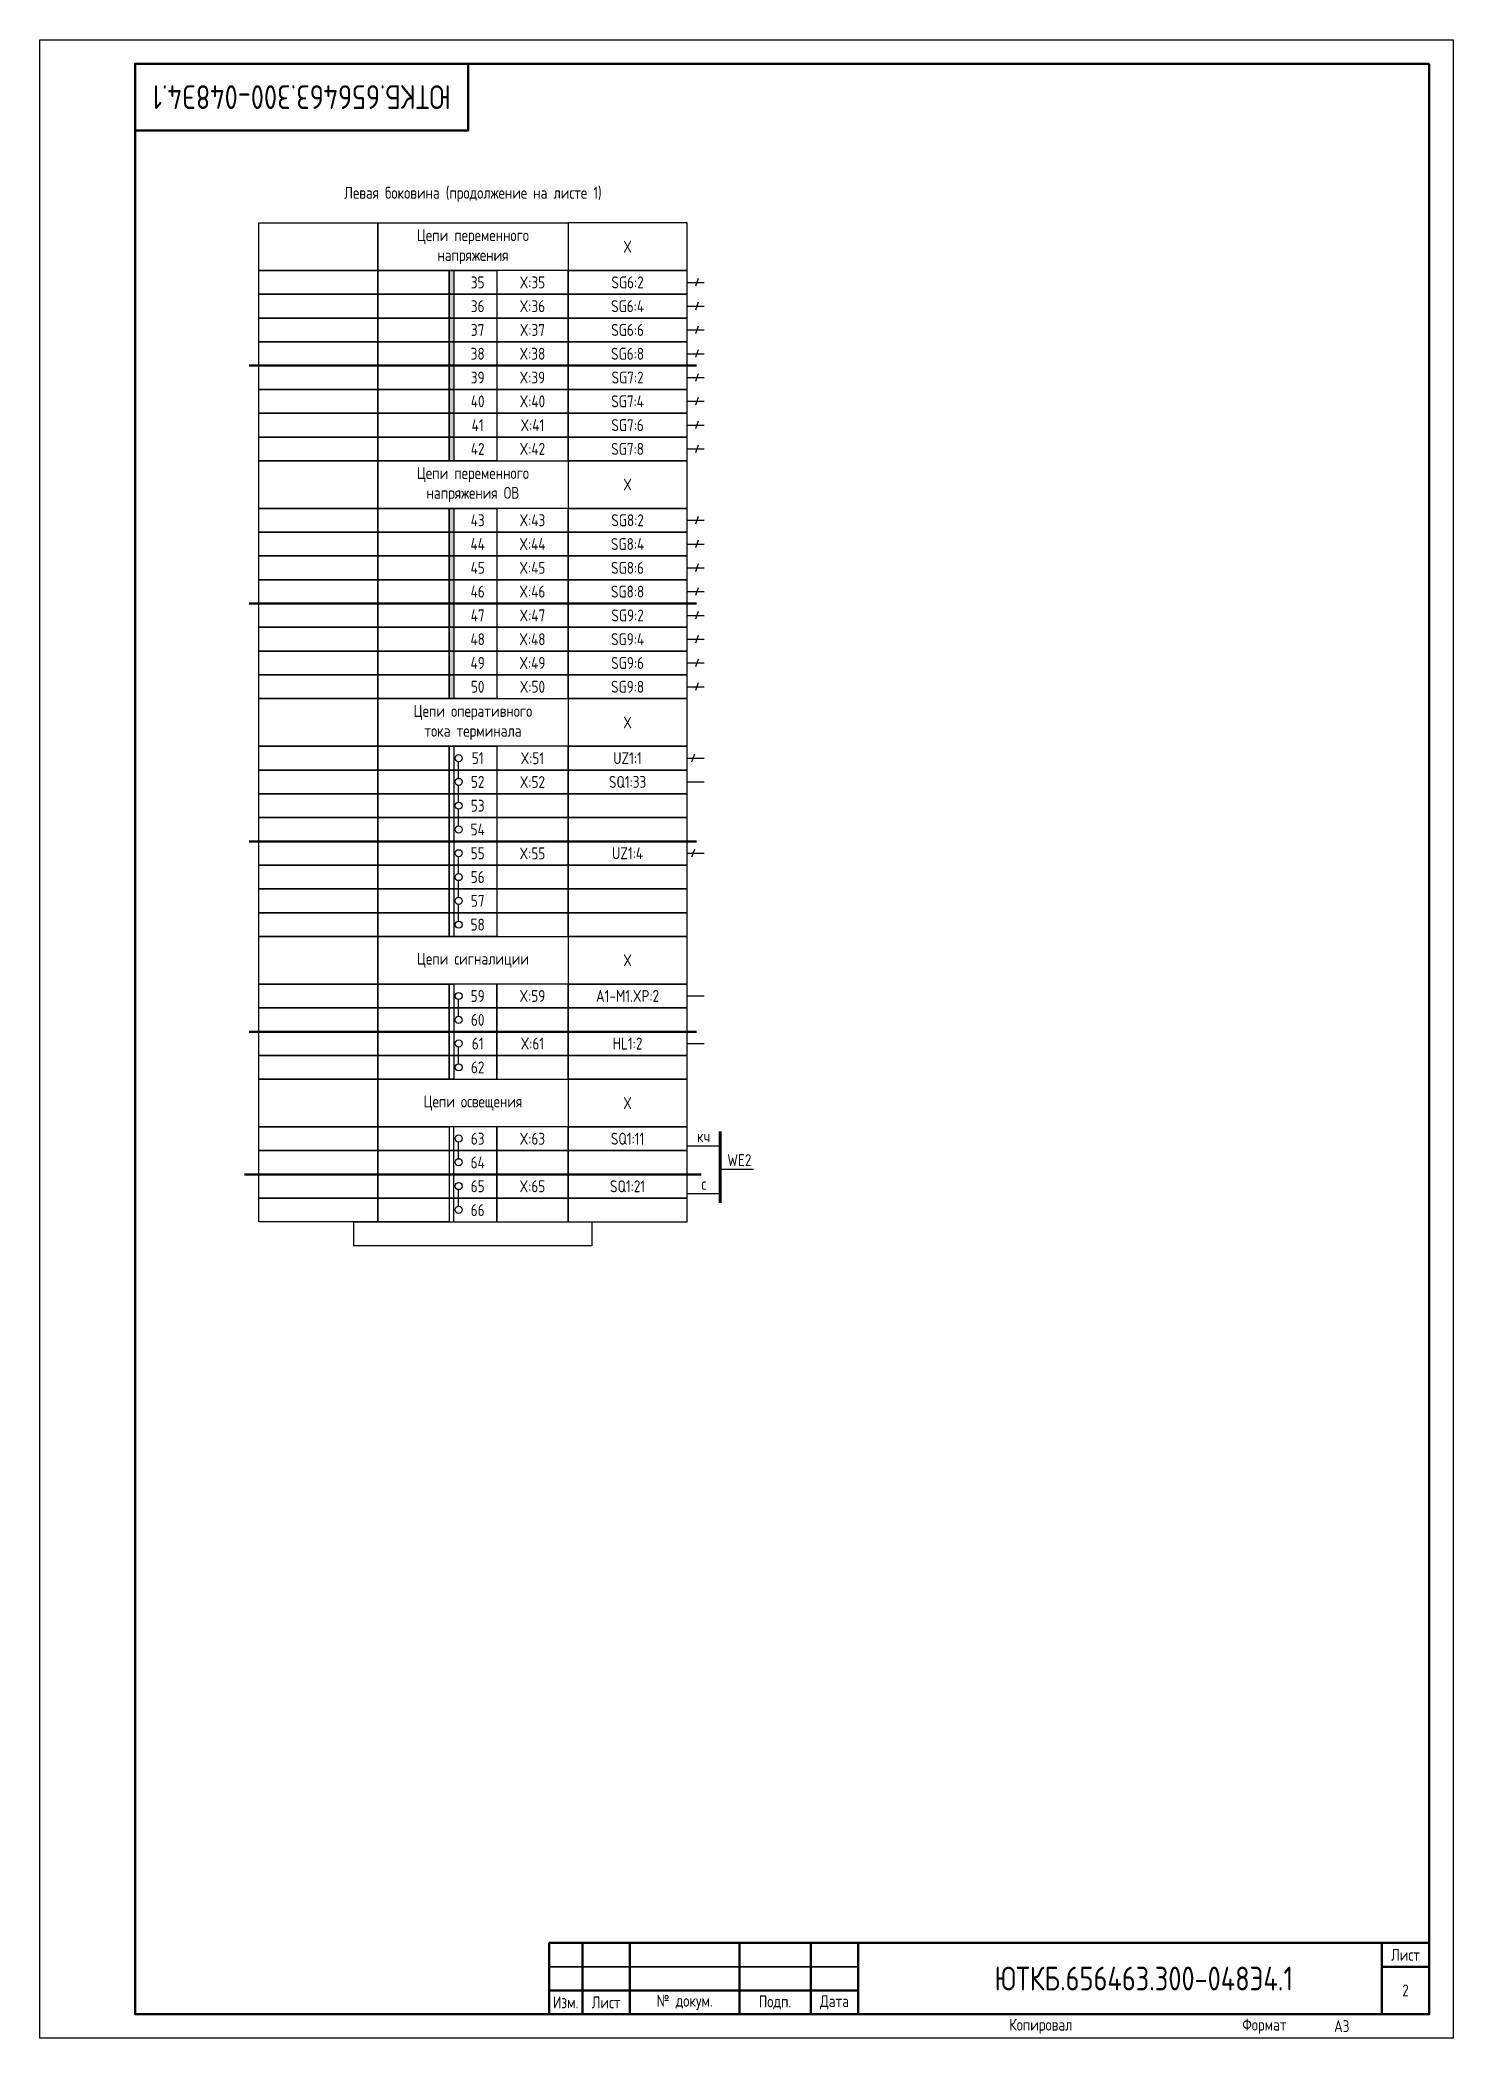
# Model space of a CAD drawing. Header units: millimetres. Extents: x -1117 to 4405, y -90 to 586.
# Drawn here: x 1557 to 1854, y 0 to 420 of the extents above; entities that cross this region are included whole.
import ezdxf

# ---------------------------------------------------------------- set-up
doc = ezdxf.new("R2010")
doc.units = ezdxf.units.MM
doc.styles.add('Gost_type_A', font='GOST_A.TTF')

msp = doc.modelspace()

# ---------------------------------------------------------------- texts
at = {"insert": (1612, 408), "char_height": 5, "width": 70, "attachment_point": 5, "rotation": 180, "style": 'Gost_type_A'}
msp.add_mtext('ЮТКБ.656463.300-048Э4.1', dxfattribs=at)
at = {"style": 'Gost_type_A'}
for s, insert, char_height, width, attachment_point in [('Левая боковина (продолжение на листе 1)', (1648, 387.54), 2.5, 90, 5), ('Цепи переменного\\Pнапряжения', (1648, 376.54), 2.5, 40, 5), ('X', (1680.5, 376.54), 2.5, 25, 5), ('SG6:2', (1680.5, 369.04), 2.5, 25, 5), ('SG6:4', (1680.5, 364.04), 2.5, 25, 5), ('SG6:6', (1680.5, 359.04), 2.5, 25, 5), ('SG6:8', (1680.5, 354.04), 2.5, 25, 5), ('SG7:2', (1680.5, 349.04), 2.5, 25, 5), ('SG7:4', (1680.5, 344.04), 2.5, 25, 5), ('SG7:6', (1680.5, 339.04), 2.5, 25, 5), ('SG7:8', (1680.5, 334.04), 2.5, 25, 5), ('Цепи переменного\\Pнапряжения ОВ', (1648, 326.54), 2.5, 40, 5), ('X', (1680.5, 326.54), 2.5, 25, 5), ('SG8:2', (1680.5, 319.04), 2.5, 25, 5), ('SG8:4', (1680.5, 314.04), 2.5, 25, 5), ('SG8:6', (1680.5, 309.04), 2.5, 25, 5), ('SG8:8', (1680.5, 304.04), 2.5, 25, 5), ('SG9:2', (1680.5, 299.04), 2.5, 25, 5), ('SG9:4', (1680.5, 294.04), 2.5, 25, 5), ('SG9:6', (1680.5, 289.04), 2.5, 25, 5), ('SG9:8', (1680.5, 284.04), 2.5, 25, 5), ('Цепи оперативного \\Pтока терминала', (1648, 276.54), 2.5, 40, 5), ('X', (1680.5, 276.54), 2.5, 25, 5), ('SQ1:33', (1680.5, 264.04), 2.5, 25, 5), ('Цепи сигналиции', (1648, 226.54), 2.5, 40, 5), ('X', (1680.5, 226.54), 2.5, 25, 5), ('A1-M1.XP:2', (1680.5, 219.04), 2.5, 25, 5), ('HL1:2', (1680.5, 209.04), 2.5, 25, 5), ('Цепи освещения', (1648, 196.54), 2.5, 40, 5), ('X', (1680.5, 196.54), 2.5, 25, 5), ('SQ1:11', (1680.5, 189.04), 2.5, 25, 5), ('кч', (1696.5, 189.54), 2.5, 7, 5), ('WE2', (1704, 184.54), 2.5, 7, 5), ('SQ1:21', (1680.5, 179.04), 2.5, 25, 5), ('с', (1696.5, 179.54), 2.5, 7, 5), ('ЮТКБ.656463.300-048Э4.1', (1789, 12.5), 5, 120, 5), ('2', (1844, 10), 2.5, 10, 5), ('A3', (1829, 2.5), 2.5, 20, 4), ('A3', (1829, 2.5), 2.5, 20, 4)]:
    msp.add_mtext(s, dxfattribs=dict(at, insert=insert, char_height=char_height, width=width, attachment_point=attachment_point))
at = {"ltscale": 10, "char_height": 2.5, "attachment_point": 5, "style": 'Gost_type_A'}
for s, insert, width in [('35', (1649, 369.04), 8), ('X:35', (1660.5, 369.04), 15), ('36', (1649, 364.04), 8), ('X:36', (1660.5, 364.04), 15), ('37', (1649, 359.04), 8), ('X:37', (1660.5, 359.04), 15), ('38', (1649, 354.04), 8), ('X:38', (1660.5, 354.04), 15), ('39', (1649, 349.04), 8), ('X:39', (1660.5, 349.04), 15), ('40', (1649, 344.04), 8), ('X:40', (1660.5, 344.04), 15), ('41', (1649, 339.04), 8), ('X:41', (1660.5, 339.04), 15), ('42', (1649, 334.04), 8), ('X:42', (1660.5, 334.04), 15), ('43', (1649, 319.04), 8), ('X:43', (1660.5, 319.04), 15), ('44', (1649, 314.04), 8), ('X:44', (1660.5, 314.04), 15), ('45', (1649, 309.04), 8), ('X:45', (1660.5, 309.04), 15), ('46', (1649, 304.04), 8), ('X:46', (1660.5, 304.04), 15), ('47', (1649, 299.04), 8), ('X:47', (1660.5, 299.04), 15), ('48', (1649, 294.04), 8), ('X:48', (1660.5, 294.04), 15), ('49', (1649, 289.04), 8), ('X:49', (1660.5, 289.04), 15), ('50', (1649, 284.04), 8), ('X:50', (1660.5, 284.04), 15), ('51', (1649, 269.04), 8), ('X:51', (1660.5, 269.01), 15), ('52', (1649, 264.04), 8), ('X:52', (1660.5, 264.01), 15), ('53', (1649, 259.04), 8), ('54', (1649, 254.04), 8), ('55', (1649, 249.04), 8), ('X:55', (1660.5, 249.01), 15), ('56', (1649, 244.04), 8), ('57', (1649, 239.04), 8), ('58', (1649, 234.04), 8), ('59', (1649, 219.04), 8), ('X:59', (1660.5, 219.04), 15), ('60', (1649, 214.04), 8), ('61', (1649, 209.04), 8), ('X:61', (1660.5, 209.04), 15), ('62', (1649, 204.04), 8), ('63', (1649, 189.04), 8), ('X:63', (1660.5, 189.04), 15), ('64', (1649, 184.04), 8), ('65', (1649, 179.04), 8), ('X:65', (1660.5, 179.04), 15), ('66', (1649, 174.04), 8)]:
    msp.add_mtext(s, dxfattribs=dict(at, insert=insert, width=width))
at = {"color": 0, "char_height": 2.5, "width": 25, "attachment_point": 5, "style": 'Gost_type_A'}
for s, insert in [('UZ1:1', (1680.5, 269.04)), ('UZ1:4', (1680.5, 249.04))]:
    msp.add_mtext(s, dxfattribs=dict(at, insert=insert))

# ---------------------------------------------------------------- blocks, each defined once
blk = doc.blocks.new('Штамп угловой верхний')
at = {"lineweight": 50}
blk.add_lwpolyline([(0, 0), (70, 0), (70, -14), (0, -14)], close=True, dxfattribs=at)
blk = doc.blocks.new('Штамп малый нижний')
at = {"lineweight": 50}
for points in [[(-185, 15), (-178, 15), (-178, 5), (-185, 5)], [(-178, 15), (-168, 15), (-168, 5), (-178, 5)], [(-168, 15), (-145, 15), (-145, 5), (-168, 5)], [(-145, 15), (-130, 15), (-130, 5), (-145, 5)], [(-130, 15), (-120, 15), (-120, 5), (-130, 5)], [(-120, 15), (-10, 15), (-10, 0), (-120, 0)], [(-10, 15), (0, 15), (0, 10), (-10, 10)], [(-10, 10), (0, 10), (0, 0), (-10, 0)], [(-185, 5), (-178, 5), (-178, 0), (-185, 0)], [(-178, 5), (-168, 5), (-168, 0), (-178, 0)], [(-168, 5), (-145, 5), (-145, 0), (-168, 0)], [(-145, 5), (-130, 5), (-130, 0), (-145, 0)], [(-130, 5), (-120, 5), (-120, 0), (-130, 0)]]:
    blk.add_lwpolyline(points, close=True, dxfattribs=at)
for points in [[(-185, 15), (-178, 15), (-178, 10), (-185, 10)], [(-178, 15), (-168, 15), (-168, 10), (-178, 10)], [(-168, 15), (-145, 15), (-145, 10), (-168, 10)], [(-145, 15), (-130, 15), (-130, 10), (-145, 10)], [(-130, 15), (-120, 15), (-120, 10), (-130, 10)], [(-185, 10), (-178, 10), (-178, 5), (-185, 5)], [(-178, 10), (-168, 10), (-168, 5), (-178, 5)], [(-168, 10), (-145, 10), (-145, 5), (-168, 5)], [(-145, 10), (-130, 10), (-130, 5), (-145, 5)], [(-130, 10), (-120, 10), (-120, 5), (-130, 5)]]:
    blk.add_lwpolyline(points, close=True)
at = {"char_height": 2.5, "style": 'Gost_type_A'}
for s, insert, width, attachment_point in [('Лист', (-5, 12.5), 10, 5), ('Изм.', (-181.5, 2.5), 7, 5), ('Лист', (-173, 2.5), 10, 5), ('№ докум.', (-156.5, 2.5), 23, 5), ('Подп.', (-137.5, 2.5), 15, 5), ('Дата', (-125, 2.5), 10, 5), ('Копировал', (-75, -2.53), 13.1202, 6), ('Формат', (-30, -2.53), 13.1202, 6)]:
    blk.add_mtext(s, dxfattribs=dict(at, insert=insert, width=width, attachment_point=attachment_point))

# ---------------------------------------------------------------- hatches: boundary and pattern name
h = msp.add_hatch(color=256)
h.dxf.hatch_style = 1
h.paths.add_polyline_path([(1644, 371.54), (1643, 371.54), (1643, 331.54), (1644, 331.54)])
h = msp.add_hatch(color=256)
h.dxf.hatch_style = 1
h.paths.add_polyline_path([(1644, 321.54), (1643, 321.54), (1643, 281.54), (1644, 281.54)])

# ---------------------------------------------------------------- linework, layer by layer
for p, q in [((1695.33, 369.85), (1694.75, 368.23)), ((1693, 369.04), (1696.62, 369.04)), ((1693, 364.04), (1696.62, 364.04)), ((1695.33, 364.85), (1694.75, 363.23)), ((1693, 359.04), (1696.62, 359.04)), ((1695.33, 359.85), (1694.75, 358.23)), ((1693, 354.04), (1696.62, 354.04)), ((1695.33, 354.85), (1694.75, 353.23)), ((1693, 349.04), (1696.62, 349.04)), ((1695.33, 349.85), (1694.75, 348.23)), ((1695.33, 344.85), (1694.75, 343.23)), ((1693, 344.04), (1696.62, 344.04)), ((1693, 339.04), (1696.62, 339.04)), ((1695.33, 339.85), (1694.75, 338.23)), ((1693, 334.04), (1696.62, 334.04)), ((1695.33, 334.85), (1694.75, 333.23)), ((1695.33, 319.85), (1694.75, 318.23)), ((1693, 319.04), (1696.62, 319.04)), ((1693, 314.04), (1696.62, 314.04)), ((1695.33, 314.85), (1694.75, 313.23)), ((1693, 309.04), (1696.62, 309.04)), ((1695.33, 309.85), (1694.75, 308.23)), ((1693, 304.04), (1696.62, 304.04)), ((1695.33, 304.85), (1694.75, 303.23)), ((1693, 299.04), (1696.62, 299.04)), ((1695.33, 299.85), (1694.75, 298.23)), ((1693, 294.04), (1696.62, 294.04)), ((1695.33, 294.85), (1694.75, 293.23)), ((1695.33, 289.85), (1694.75, 288.23)), ((1693, 289.04), (1696.62, 289.04)), ((1693, 284.04), (1696.62, 284.04)), ((1695.33, 284.85), (1694.75, 283.23)), ((1693, 269.04), (1696.62, 269.04)), ((1694.54, 269.85), (1693.96, 268.22)), ((1693, 264.04), (1696.62, 264.04)), ((1693, 249.04), (1696.62, 249.04)), ((1694.54, 249.85), (1693.96, 248.22)), ((1693, 219.04), (1696.62, 219.04)), ((1693, 209.04), (1696.62, 209.04)), ((1693, 187.54), (1700, 187.54)), ((1707, 182.54), (1700, 182.54)), ((1693, 177.54), (1700, 177.54))]:
    msp.add_line(p, q)
at = {"lineweight": 50}
for p, q in [((1601, 351.54), (1695, 351.54)), ((1601, 301.54), (1695, 301.54)), ((1601, 251.54), (1695, 251.54)), ((1601, 211.54), (1695, 211.54)), ((1696, 181.54), (1600, 181.54))]:
    msp.add_line(p, q, dxfattribs=at)
at = {"lineweight": -2}
for p, q in [((1645, 264.79), (1645, 268.29)), ((1645, 259.79), (1645, 263.29)), ((1645, 254.79), (1645, 258.29)), ((1645, 244.79), (1645, 248.29)), ((1645, 239.79), (1645, 243.29)), ((1645, 234.79), (1645, 238.29)), ((1645, 214.79), (1645, 218.29)), ((1645, 204.79), (1645, 208.29)), ((1645, 184.79), (1645, 188.29)), ((1645, 174.79), (1645, 178.29))]:
    msp.add_line(p, q, dxfattribs=at)
at = {"linetype": 'ByBlock', "lineweight": 60}
msp.add_line((1700, 175.54), (1700, 190.54), dxfattribs=at)
for points in [[(1854, 420), (1854, 0), (1557, 0), (1557, 420)], [(1603, 381.54), (1628, 381.54), (1628, 371.54), (1603, 371.54)], [(1628, 381.54), (1668, 381.54), (1668, 371.54), (1628, 371.54)], [(1693, 381.54), (1668, 381.54), (1668, 371.54), (1693, 371.54)], [(1603, 371.54), (1628, 371.54), (1628, 366.54), (1603, 366.54)], [(1628, 371.54), (1643, 371.54), (1643, 366.54), (1628, 366.54)], [(1643, 371.54), (1653, 371.54), (1653, 366.54), (1643, 366.54)], [(1668, 371.54), (1653, 371.54), (1653, 366.54), (1668, 366.54)], [(1693, 371.54), (1668, 371.54), (1668, 366.54), (1693, 366.54)], [(1603, 366.54), (1628, 366.54), (1628, 361.54), (1603, 361.54)], [(1628, 366.54), (1643, 366.54), (1643, 361.54), (1628, 361.54)], [(1643, 366.54), (1653, 366.54), (1653, 361.54), (1643, 361.54)], [(1668, 366.54), (1653, 366.54), (1653, 361.54), (1668, 361.54)], [(1693, 366.54), (1668, 366.54), (1668, 361.54), (1693, 361.54)], [(1603, 361.54), (1628, 361.54), (1628, 356.54), (1603, 356.54)], [(1628, 361.54), (1643, 361.54), (1643, 356.54), (1628, 356.54)], [(1643, 361.54), (1653, 361.54), (1653, 356.54), (1643, 356.54)], [(1668, 361.54), (1653, 361.54), (1653, 356.54), (1668, 356.54)], [(1693, 361.54), (1668, 361.54), (1668, 356.54), (1693, 356.54)], [(1603, 356.54), (1628, 356.54), (1628, 351.54), (1603, 351.54)], [(1628, 356.54), (1643, 356.54), (1643, 351.54), (1628, 351.54)], [(1643, 356.54), (1653, 356.54), (1653, 351.54), (1643, 351.54)], [(1668, 356.54), (1653, 356.54), (1653, 351.54), (1668, 351.54)], [(1693, 356.54), (1668, 356.54), (1668, 351.54), (1693, 351.54)], [(1603, 351.54), (1628, 351.54), (1628, 346.54), (1603, 346.54)], [(1628, 351.54), (1643, 351.54), (1643, 346.54), (1628, 346.54)], [(1643, 351.54), (1653, 351.54), (1653, 346.54), (1643, 346.54)], [(1668, 351.54), (1653, 351.54), (1653, 346.54), (1668, 346.54)], [(1693, 351.54), (1668, 351.54), (1668, 346.54), (1693, 346.54)], [(1603, 346.54), (1628, 346.54), (1628, 341.54), (1603, 341.54)], [(1628, 346.54), (1643, 346.54), (1643, 341.54), (1628, 341.54)], [(1643, 346.54), (1653, 346.54), (1653, 341.54), (1643, 341.54)], [(1668, 346.54), (1653, 346.54), (1653, 341.54), (1668, 341.54)], [(1693, 346.54), (1668, 346.54), (1668, 341.54), (1693, 341.54)], [(1603, 341.54), (1628, 341.54), (1628, 336.54), (1603, 336.54)], [(1628, 341.54), (1643, 341.54), (1643, 336.54), (1628, 336.54)], [(1643, 341.54), (1653, 341.54), (1653, 336.54), (1643, 336.54)], [(1668, 341.54), (1653, 341.54), (1653, 336.54), (1668, 336.54)], [(1693, 341.54), (1668, 341.54), (1668, 336.54), (1693, 336.54)], [(1603, 336.54), (1628, 336.54), (1628, 331.54), (1603, 331.54)], [(1628, 336.54), (1643, 336.54), (1643, 331.54), (1628, 331.54)], [(1643, 336.54), (1653, 336.54), (1653, 331.54), (1643, 331.54)], [(1668, 336.54), (1653, 336.54), (1653, 331.54), (1668, 331.54)], [(1693, 336.54), (1668, 336.54), (1668, 331.54), (1693, 331.54)], [(1603, 331.54), (1628, 331.54), (1628, 321.54), (1603, 321.54)], [(1628, 331.54), (1668, 331.54), (1668, 321.54), (1628, 321.54)], [(1693, 331.54), (1668, 331.54), (1668, 321.54), (1693, 321.54)], [(1603, 321.54), (1628, 321.54), (1628, 316.54), (1603, 316.54)], [(1628, 321.54), (1643, 321.54), (1643, 316.54), (1628, 316.54)], [(1643, 321.54), (1653, 321.54), (1653, 316.54), (1643, 316.54)], [(1668, 321.54), (1653, 321.54), (1653, 316.54), (1668, 316.54)], [(1693, 321.54), (1668, 321.54), (1668, 316.54), (1693, 316.54)], [(1603, 316.54), (1628, 316.54), (1628, 311.54), (1603, 311.54)], [(1628, 316.54), (1643, 316.54), (1643, 311.54), (1628, 311.54)], [(1643, 316.54), (1653, 316.54), (1653, 311.54), (1643, 311.54)], [(1668, 316.54), (1653, 316.54), (1653, 311.54), (1668, 311.54)], [(1693, 316.54), (1668, 316.54), (1668, 311.54), (1693, 311.54)], [(1603, 311.54), (1628, 311.54), (1628, 306.54), (1603, 306.54)], [(1628, 311.54), (1643, 311.54), (1643, 306.54), (1628, 306.54)], [(1643, 311.54), (1653, 311.54), (1653, 306.54), (1643, 306.54)], [(1668, 311.54), (1653, 311.54), (1653, 306.54), (1668, 306.54)], [(1693, 311.54), (1668, 311.54), (1668, 306.54), (1693, 306.54)], [(1603, 306.54), (1628, 306.54), (1628, 301.54), (1603, 301.54)], [(1628, 306.54), (1643, 306.54), (1643, 301.54), (1628, 301.54)], [(1643, 306.54), (1653, 306.54), (1653, 301.54), (1643, 301.54)], [(1668, 306.54), (1653, 306.54), (1653, 301.54), (1668, 301.54)], [(1693, 306.54), (1668, 306.54), (1668, 301.54), (1693, 301.54)], [(1603, 301.54), (1628, 301.54), (1628, 296.54), (1603, 296.54)], [(1628, 301.54), (1643, 301.54), (1643, 296.54), (1628, 296.54)], [(1643, 301.54), (1653, 301.54), (1653, 296.54), (1643, 296.54)], [(1668, 301.54), (1653, 301.54), (1653, 296.54), (1668, 296.54)], [(1693, 301.54), (1668, 301.54), (1668, 296.54), (1693, 296.54)], [(1603, 296.54), (1628, 296.54), (1628, 291.54), (1603, 291.54)], [(1628, 296.54), (1643, 296.54), (1643, 291.54), (1628, 291.54)], [(1643, 296.54), (1653, 296.54), (1653, 291.54), (1643, 291.54)], [(1668, 296.54), (1653, 296.54), (1653, 291.54), (1668, 291.54)], [(1693, 296.54), (1668, 296.54), (1668, 291.54), (1693, 291.54)], [(1603, 291.54), (1628, 291.54), (1628, 286.54), (1603, 286.54)], [(1628, 291.54), (1643, 291.54), (1643, 286.54), (1628, 286.54)], [(1643, 291.54), (1653, 291.54), (1653, 286.54), (1643, 286.54)], [(1668, 291.54), (1653, 291.54), (1653, 286.54), (1668, 286.54)], [(1693, 291.54), (1668, 291.54), (1668, 286.54), (1693, 286.54)], [(1603, 286.54), (1628, 286.54), (1628, 281.54), (1603, 281.54)], [(1628, 286.54), (1643, 286.54), (1643, 281.54), (1628, 281.54)], [(1643, 286.54), (1653, 286.54), (1653, 281.54), (1643, 281.54)], [(1668, 286.54), (1653, 286.54), (1653, 281.54), (1668, 281.54)], [(1693, 286.54), (1668, 286.54), (1668, 281.54), (1693, 281.54)], [(1603, 281.54), (1628, 281.54), (1628, 271.54), (1603, 271.54)], [(1628, 281.54), (1668, 281.54), (1668, 271.54), (1628, 271.54)], [(1693, 281.54), (1668, 281.54), (1668, 271.54), (1693, 271.54)], [(1603, 271.54), (1628, 271.54), (1628, 266.54), (1603, 266.54)], [(1628, 271.54), (1643, 271.54), (1643, 266.54), (1628, 266.54)], [(1643, 271.54), (1653, 271.54), (1653, 266.54), (1643, 266.54)], [(1643, 271.54), (1644, 271.54), (1644, 231.54), (1643, 231.54)], [(1668, 271.54), (1653, 271.54), (1653, 266.54), (1668, 266.54)], [(1693, 271.54), (1668, 271.54), (1668, 266.54), (1693, 266.54)], [(1603, 266.54), (1628, 266.54), (1628, 261.54), (1603, 261.54)], [(1628, 266.54), (1643, 266.54), (1643, 261.54), (1628, 261.54)], [(1643, 266.54), (1653, 266.54), (1653, 261.54), (1643, 261.54)], [(1668, 266.54), (1653, 266.54), (1653, 261.54), (1668, 261.54)], [(1693, 266.54), (1668, 266.54), (1668, 261.54), (1693, 261.54)], [(1603, 261.54), (1628, 261.54), (1628, 256.54), (1603, 256.54)], [(1628, 261.54), (1643, 261.54), (1643, 256.54), (1628, 256.54)], [(1643, 261.54), (1653, 261.54), (1653, 256.54), (1643, 256.54)], [(1668, 261.54), (1653, 261.54), (1653, 256.54), (1668, 256.54)], [(1693, 261.54), (1668, 261.54), (1668, 256.54), (1693, 256.54)], [(1603, 256.54), (1628, 256.54), (1628, 251.54), (1603, 251.54)], [(1628, 256.54), (1643, 256.54), (1643, 251.54), (1628, 251.54)], [(1643, 256.54), (1653, 256.54), (1653, 251.54), (1643, 251.54)], [(1668, 256.54), (1653, 256.54), (1653, 251.54), (1668, 251.54)], [(1693, 256.54), (1668, 256.54), (1668, 251.54), (1693, 251.54)], [(1603, 251.54), (1628, 251.54), (1628, 246.54), (1603, 246.54)], [(1628, 251.54), (1643, 251.54), (1643, 246.54), (1628, 246.54)], [(1643, 251.54), (1653, 251.54), (1653, 246.54), (1643, 246.54)], [(1668, 251.54), (1653, 251.54), (1653, 246.54), (1668, 246.54)], [(1693, 251.54), (1668, 251.54), (1668, 246.54), (1693, 246.54)], [(1603, 246.54), (1628, 246.54), (1628, 241.54), (1603, 241.54)], [(1628, 246.54), (1643, 246.54), (1643, 241.54), (1628, 241.54)], [(1643, 246.54), (1653, 246.54), (1653, 241.54), (1643, 241.54)], [(1668, 246.54), (1653, 246.54), (1653, 241.54), (1668, 241.54)], [(1693, 246.54), (1668, 246.54), (1668, 241.54), (1693, 241.54)], [(1603, 241.54), (1628, 241.54), (1628, 236.54), (1603, 236.54)], [(1628, 241.54), (1643, 241.54), (1643, 236.54), (1628, 236.54)], [(1643, 241.54), (1653, 241.54), (1653, 236.54), (1643, 236.54)], [(1668, 241.54), (1653, 241.54), (1653, 236.54), (1668, 236.54)], [(1693, 241.54), (1668, 241.54), (1668, 236.54), (1693, 236.54)], [(1603, 236.54), (1628, 236.54), (1628, 231.54), (1603, 231.54)], [(1628, 236.54), (1643, 236.54), (1643, 231.54), (1628, 231.54)], [(1643, 236.54), (1653, 236.54), (1653, 231.54), (1643, 231.54)], [(1668, 236.54), (1653, 236.54), (1653, 231.54), (1668, 231.54)], [(1693, 236.54), (1668, 236.54), (1668, 231.54), (1693, 231.54)], [(1603, 231.54), (1628, 231.54), (1628, 221.54), (1603, 221.54)], [(1628, 231.54), (1668, 231.54), (1668, 221.54), (1628, 221.54)], [(1693, 231.54), (1668, 231.54), (1668, 221.54), (1693, 221.54)], [(1603, 221.54), (1628, 221.54), (1628, 216.54), (1603, 216.54)], [(1628, 221.54), (1643, 221.54), (1643, 216.54), (1628, 216.54)], [(1653, 221.54), (1643, 221.54), (1643, 216.54), (1653, 216.54)], [(1643, 221.54), (1644, 221.54), (1644, 201.54), (1643, 201.54)], [(1668, 221.54), (1653, 221.54), (1653, 216.54), (1668, 216.54)], [(1693, 221.54), (1668, 221.54), (1668, 216.54), (1693, 216.54)], [(1603, 216.54), (1628, 216.54), (1628, 211.54), (1603, 211.54)], [(1628, 216.54), (1643, 216.54), (1643, 211.54), (1628, 211.54)], [(1653, 216.54), (1643, 216.54), (1643, 211.54), (1653, 211.54)], [(1668, 216.54), (1653, 216.54), (1653, 211.54), (1668, 211.54)], [(1693, 216.54), (1668, 216.54), (1668, 211.54), (1693, 211.54)], [(1603, 211.54), (1628, 211.54), (1628, 206.54), (1603, 206.54)], [(1628, 211.54), (1643, 211.54), (1643, 206.54), (1628, 206.54)], [(1653, 211.54), (1643, 211.54), (1643, 206.54), (1653, 206.54)], [(1668, 211.54), (1653, 211.54), (1653, 206.54), (1668, 206.54)], [(1693, 211.54), (1668, 211.54), (1668, 206.54), (1693, 206.54)], [(1603, 206.54), (1628, 206.54), (1628, 201.54), (1603, 201.54)], [(1628, 206.54), (1643, 206.54), (1643, 201.54), (1628, 201.54)], [(1653, 206.54), (1643, 206.54), (1643, 201.54), (1653, 201.54)], [(1668, 206.54), (1653, 206.54), (1653, 201.54), (1668, 201.54)], [(1693, 206.54), (1668, 206.54), (1668, 201.54), (1693, 201.54)], [(1603, 201.54), (1628, 201.54), (1628, 191.54), (1603, 191.54)], [(1628, 201.54), (1668, 201.54), (1668, 191.54), (1628, 191.54)], [(1693, 201.54), (1668, 201.54), (1668, 191.54), (1693, 191.54)], [(1603, 191.54), (1628, 191.54), (1628, 186.54), (1603, 186.54)], [(1628, 191.54), (1643, 191.54), (1643, 186.54), (1628, 186.54)], [(1653, 191.54), (1643, 191.54), (1643, 186.54), (1653, 186.54)], [(1644, 191.54), (1643, 191.54), (1643, 171.54), (1644, 171.54)], [(1668, 191.54), (1653, 191.54), (1653, 186.54), (1668, 186.54)], [(1693, 191.54), (1668, 191.54), (1668, 186.54), (1693, 186.54)], [(1603, 186.54), (1628, 186.54), (1628, 181.54), (1603, 181.54)], [(1628, 186.54), (1643, 186.54), (1643, 181.54), (1628, 181.54)], [(1653, 186.54), (1643, 186.54), (1643, 181.54), (1653, 181.54)], [(1668, 186.54), (1653, 186.54), (1653, 181.54), (1668, 181.54)], [(1693, 186.54), (1668, 186.54), (1668, 181.54), (1693, 181.54)], [(1603, 181.54), (1628, 181.54), (1628, 176.54), (1603, 176.54)], [(1628, 181.54), (1643, 181.54), (1643, 176.54), (1628, 176.54)], [(1653, 181.54), (1643, 181.54), (1643, 176.54), (1653, 176.54)], [(1668, 181.54), (1653, 181.54), (1653, 176.54), (1668, 176.54)], [(1693, 181.54), (1668, 181.54), (1668, 176.54), (1693, 176.54)], [(1603, 176.54), (1628, 176.54), (1628, 171.54), (1603, 171.54)], [(1628, 176.54), (1643, 176.54), (1643, 171.54), (1628, 171.54)], [(1653, 176.54), (1643, 176.54), (1643, 171.54), (1653, 171.54)], [(1668, 176.54), (1653, 176.54), (1653, 171.54), (1668, 171.54)], [(1693, 176.54), (1668, 176.54), (1668, 171.54), (1693, 171.54)], [(1623, 171.54), (1673, 171.54), (1673, 166.54), (1623, 166.54)]]:
    msp.add_lwpolyline(points, close=True)
at = {"lineweight": 50}
msp.add_lwpolyline([(1849, 415), (1849, 5), (1577, 5), (1577, 415)], close=True, dxfattribs=at)
for points in [[(1643, 331.54), (1643, 371.54), (1644, 371.54), (1644, 331.54)], [(1643, 281.54), (1643, 321.54), (1644, 321.54), (1644, 281.54)]]:
    msp.add_lwpolyline(points)
at = {"lineweight": -2}
for centre in [(1645, 269.04), (1645, 264.04), (1645, 264.04), (1645, 259.04), (1645, 259.04), (1645, 254.04), (1645, 249.04), (1645, 244.04), (1645, 244.04), (1645, 239.04), (1645, 239.04), (1645, 234.04), (1645, 219.04), (1645, 219.04), (1645, 214.04), (1645, 209.04), (1645, 209.04), (1645, 204.04), (1645, 189.09), (1645, 184.09), (1645, 179.09), (1645, 174.09)]:
    msp.add_circle(centre, 0.75, dxfattribs=at)

# ---------------------------------------------------------------- block references
for name, p in [('Штамп угловой верхний', (1577, 415)), ('Штамп малый нижний', (1849, 5))]:
    msp.add_blockref(name, p)

msp.set_redraw_order([(e.dxf.handle, doc.entitydb.next_handle()) for e in msp.query("TEXT MTEXT ATTDEF DIMENSION ARC_DIMENSION")])  # texts and dimensions are drawn at this point

doc.saveas('drawing.dxf')
